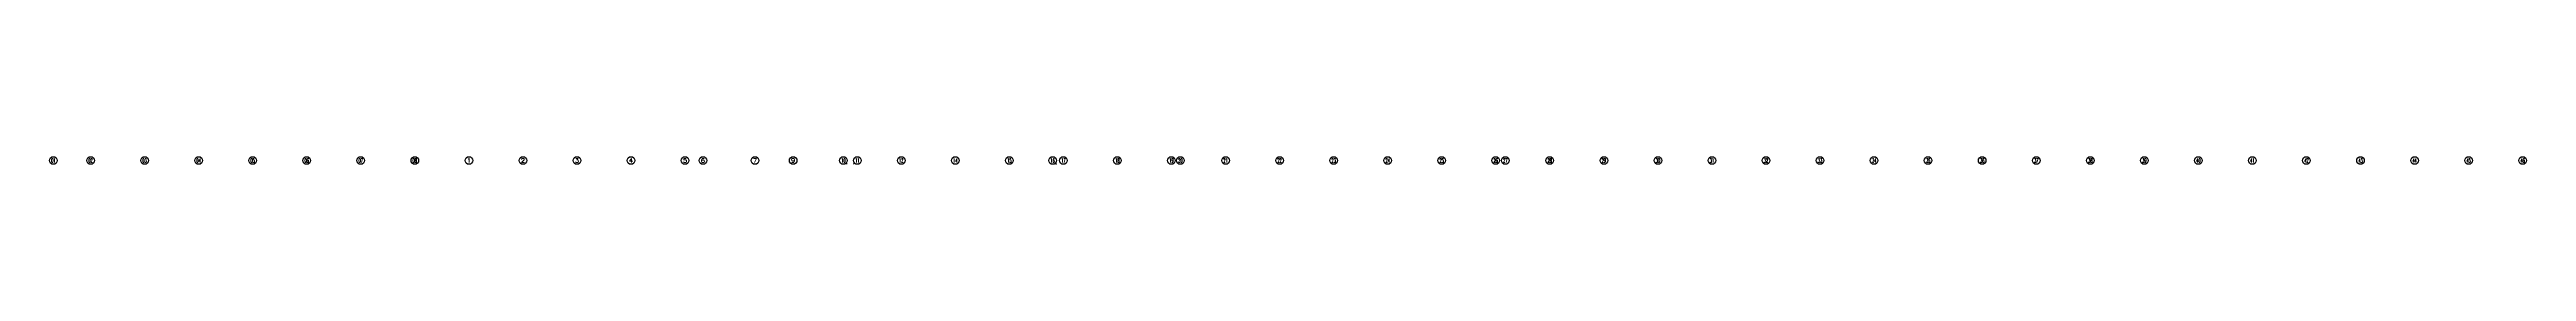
# Model space of a CAD drawing. Extents: x 0 to 3879896, y -114000 to 391286.
# Drawn here: x 1885871 to 2275421, y 388886 to 390086 of the extents above; entities that cross this region are included whole.
import ezdxf
from ezdxf.enums import TextEntityAlignment as Align

# ---------------------------------------------------------------- set-up
doc = ezdxf.new("R2010")
doc.units = 0
doc.header["$LTSCALE"] = 1000
doc.header["$MEASUREMENT"] = 0
doc.layers.add('AXIS', color=3, linetype='CONTINUOUS')
doc.layers.add('AXIS_TEXT', color=7, linetype='CONTINUOUS')
doc.styles.add('_TCH_AXIS', font='COMPLEX', dxfattribs={"bigfont": 'GBCBIG'})

msp = doc.modelspace()

# ---------------------------------------------------------------- linework, layer by layer
at = {"layer": 'AXIS'}
for p, q in [((2011145.7, 389061.7), (2011321.4, 388886)), ((2012497.2, 389061.7), (2012321.4, 388886)), ((2044045.7, 389061.7), (2044221.4, 388886))]:
    msp.add_line(p, q, dxfattribs=at)
for centre in [(1886471.4, 389486), (1892321.4, 389486), (1900821.4, 389486), (1909321.4, 389486), (1917821.4, 389486), (1926321.4, 389486), (1934821.4, 389486), (1943321.4, 389486), (1951821.4, 389486), (1960321.4, 389486), (1968821.4, 389486), (1977321.4, 389486), (1985821.4, 389486), (1988621.4, 389486), (1996821.4, 389486), (2002821.4, 389486), (2010721.4, 389486), (2012921.4, 389486), (2019821.4, 389486), (2028321.4, 389486), (2036821.4, 389486), (2043621.4, 389486), (2045321.4, 389486), (2053821.4, 389486), (2062321.4, 389486), (2063721.4, 389486), (2070821.4, 389486), (2079321.4, 389486), (2087821.4, 389486), (2096321.4, 389486), (2104821.4, 389486), (2113321.4, 389486), (2114821.4, 389486), (2121821.4, 389486), (2130321.4, 389486), (2138821.4, 389486), (2147321.4, 389486), (2155821.4, 389486), (2164321.4, 389486), (2172821.4, 389486), (2181321.4, 389486), (2189821.4, 389486), (2198321.4, 389486), (2206821.4, 389486), (2215321.4, 389486), (2223821.4, 389486), (2232321.4, 389486), (2240821.4, 389486), (2249321.4, 389486), (2257821.4, 389486), (2266321.4, 389486), (2274821.4, 389486)]:
    msp.add_circle(centre, 600, dxfattribs=at)

# ---------------------------------------------------------------- texts
at = {"layer": 'AXIS_TEXT', "style": '_TCH_AXIS'}
for s, height, width, p, p2 in [('01', 678.82, 0.724138, (1886132, 389146.6), (1886810.9, 389146.6)), ('02', 678.82, 0.617647, (1891982, 389146.6), (1892660.9, 389146.6)), ('03', 678.82, 0.617647, (1900482, 389146.6), (1901160.9, 389146.6)), ('04', 678.82, 0.583333, (1908982, 389146.6), (1909660.9, 389146.6)), ('05', 678.82, 0.617647, (1917482, 389146.6), (1918160.9, 389146.6)), ('06', 678.82, 0.617647, (1925982, 389146.6), (1926660.9, 389146.6)), ('07', 678.82, 0.617647, (1934482, 389146.6), (1935160.9, 389146.6)), ('08', 678.82, 0.617647, (1942982, 389146.6), (1943660.9, 389146.6)), ('1', 678.8, 2.333333, (1951482, 389146.6), (1952160.9, 389146.6)), ('2', 678.8, 1.5, (1959982, 389146.6), (1960660.9, 389146.6)), ('3', 678.8, 1.5, (1968482, 389146.6), (1969160.9, 389146.6)), ('4', 678.8, 1.3125, (1976982, 389146.6), (1977660.9, 389146.6)), ('5', 678.8, 1.5, (1985482, 389146.6), (1986160.9, 389146.6)), ('6', 678.8, 1.5, (1988282, 389146.6), (1988960.9, 389146.6)), ('7', 678.8, 1.5, (1996482, 389146.6), (1997160.9, 389146.6)), ('9', 678.8, 1.5, (2002482, 389146.6), (2003160.9, 389146.6)), ('10', 678.82, 0.724138, (2010382, 389146.6), (2011060.9, 389146.6)), ('11', 678.82, 0.875, (2012582, 389146.6), (2013260.9, 389146.6)), ('12', 678.82, 0.724138, (2019482, 389146.6), (2020160.9, 389146.6)), ('14', 678.82, 0.677419, (2027982, 389146.6), (2028660.9, 389146.6)), ('15', 678.82, 0.724138, (2036482, 389146.6), (2037160.9, 389146.6)), ('16', 678.82, 0.724138, (2043282, 389146.6), (2043960.9, 389146.6)), ('17', 678.82, 0.724138, (2044982, 389146.6), (2045660.9, 389146.6)), ('18', 678.82, 0.724138, (2053482, 389146.6), (2054160.9, 389146.6)), ('19', 678.82, 0.724138, (2061982, 389146.6), (2062660.9, 389146.6)), ('20', 678.82, 0.617647, (2063382, 389146.6), (2064060.9, 389146.6)), ('21', 678.82, 0.724138, (2070482, 389146.6), (2071160.9, 389146.6)), ('22', 678.82, 0.617647, (2078982, 389146.6), (2079660.9, 389146.6)), ('23', 678.82, 0.617647, (2087482, 389146.6), (2088160.9, 389146.6)), ('24', 678.82, 0.583333, (2095982, 389146.6), (2096660.9, 389146.6)), ('25', 678.82, 0.617647, (2104482, 389146.6), (2105160.9, 389146.6)), ('26', 678.82, 0.617647, (2112982, 389146.6), (2113660.9, 389146.6)), ('27', 678.82, 0.617647, (2114482, 389146.6), (2115160.9, 389146.6)), ('28', 678.82, 0.617647, (2121482, 389146.6), (2122160.9, 389146.6)), ('29', 678.82, 0.617647, (2129982, 389146.6), (2130660.9, 389146.6)), ('30', 678.82, 0.636364, (2138482, 389146.6), (2139160.9, 389146.6)), ('31', 678.82, 0.75, (2146982, 389146.6), (2147660.9, 389146.6)), ('32', 678.82, 0.636364, (2155482, 389146.6), (2156160.9, 389146.6)), ('33', 678.82, 0.636364, (2163982, 389146.6), (2164660.9, 389146.6)), ('34', 678.82, 0.6, (2172482, 389146.6), (2173160.9, 389146.6)), ('35', 678.82, 0.636364, (2180982, 389146.6), (2181660.9, 389146.6)), ('36', 678.82, 0.636364, (2189482, 389146.6), (2190160.9, 389146.6)), ('37', 678.82, 0.636364, (2197982, 389146.6), (2198660.9, 389146.6)), ('38', 678.82, 0.636364, (2206482, 389146.6), (2207160.9, 389146.6)), ('39', 678.82, 0.636364, (2214982, 389146.6), (2215660.9, 389146.6)), ('40', 678.82, 0.6, (2223482, 389146.6), (2224160.9, 389146.6)), ('41', 678.82, 0.7, (2231982, 389146.6), (2232660.9, 389146.6)), ('42', 678.82, 0.6, (2240482, 389146.6), (2241160.9, 389146.6)), ('43', 678.82, 0.6, (2248982, 389146.6), (2249660.9, 389146.6)), ('44', 678.82, 0.567568, (2257482, 389146.6), (2258160.9, 389146.6)), ('45', 678.82, 0.6, (2265982, 389146.6), (2266660.9, 389146.6)), ('46', 678.82, 0.6, (2274482, 389146.6), (2275160.9, 389146.6))]:
    msp.add_text(s, height=height, dxfattribs=dict(at, width=width)).set_placement(p, p2, align=Align.FIT)

doc.saveas('drawing.dxf')
